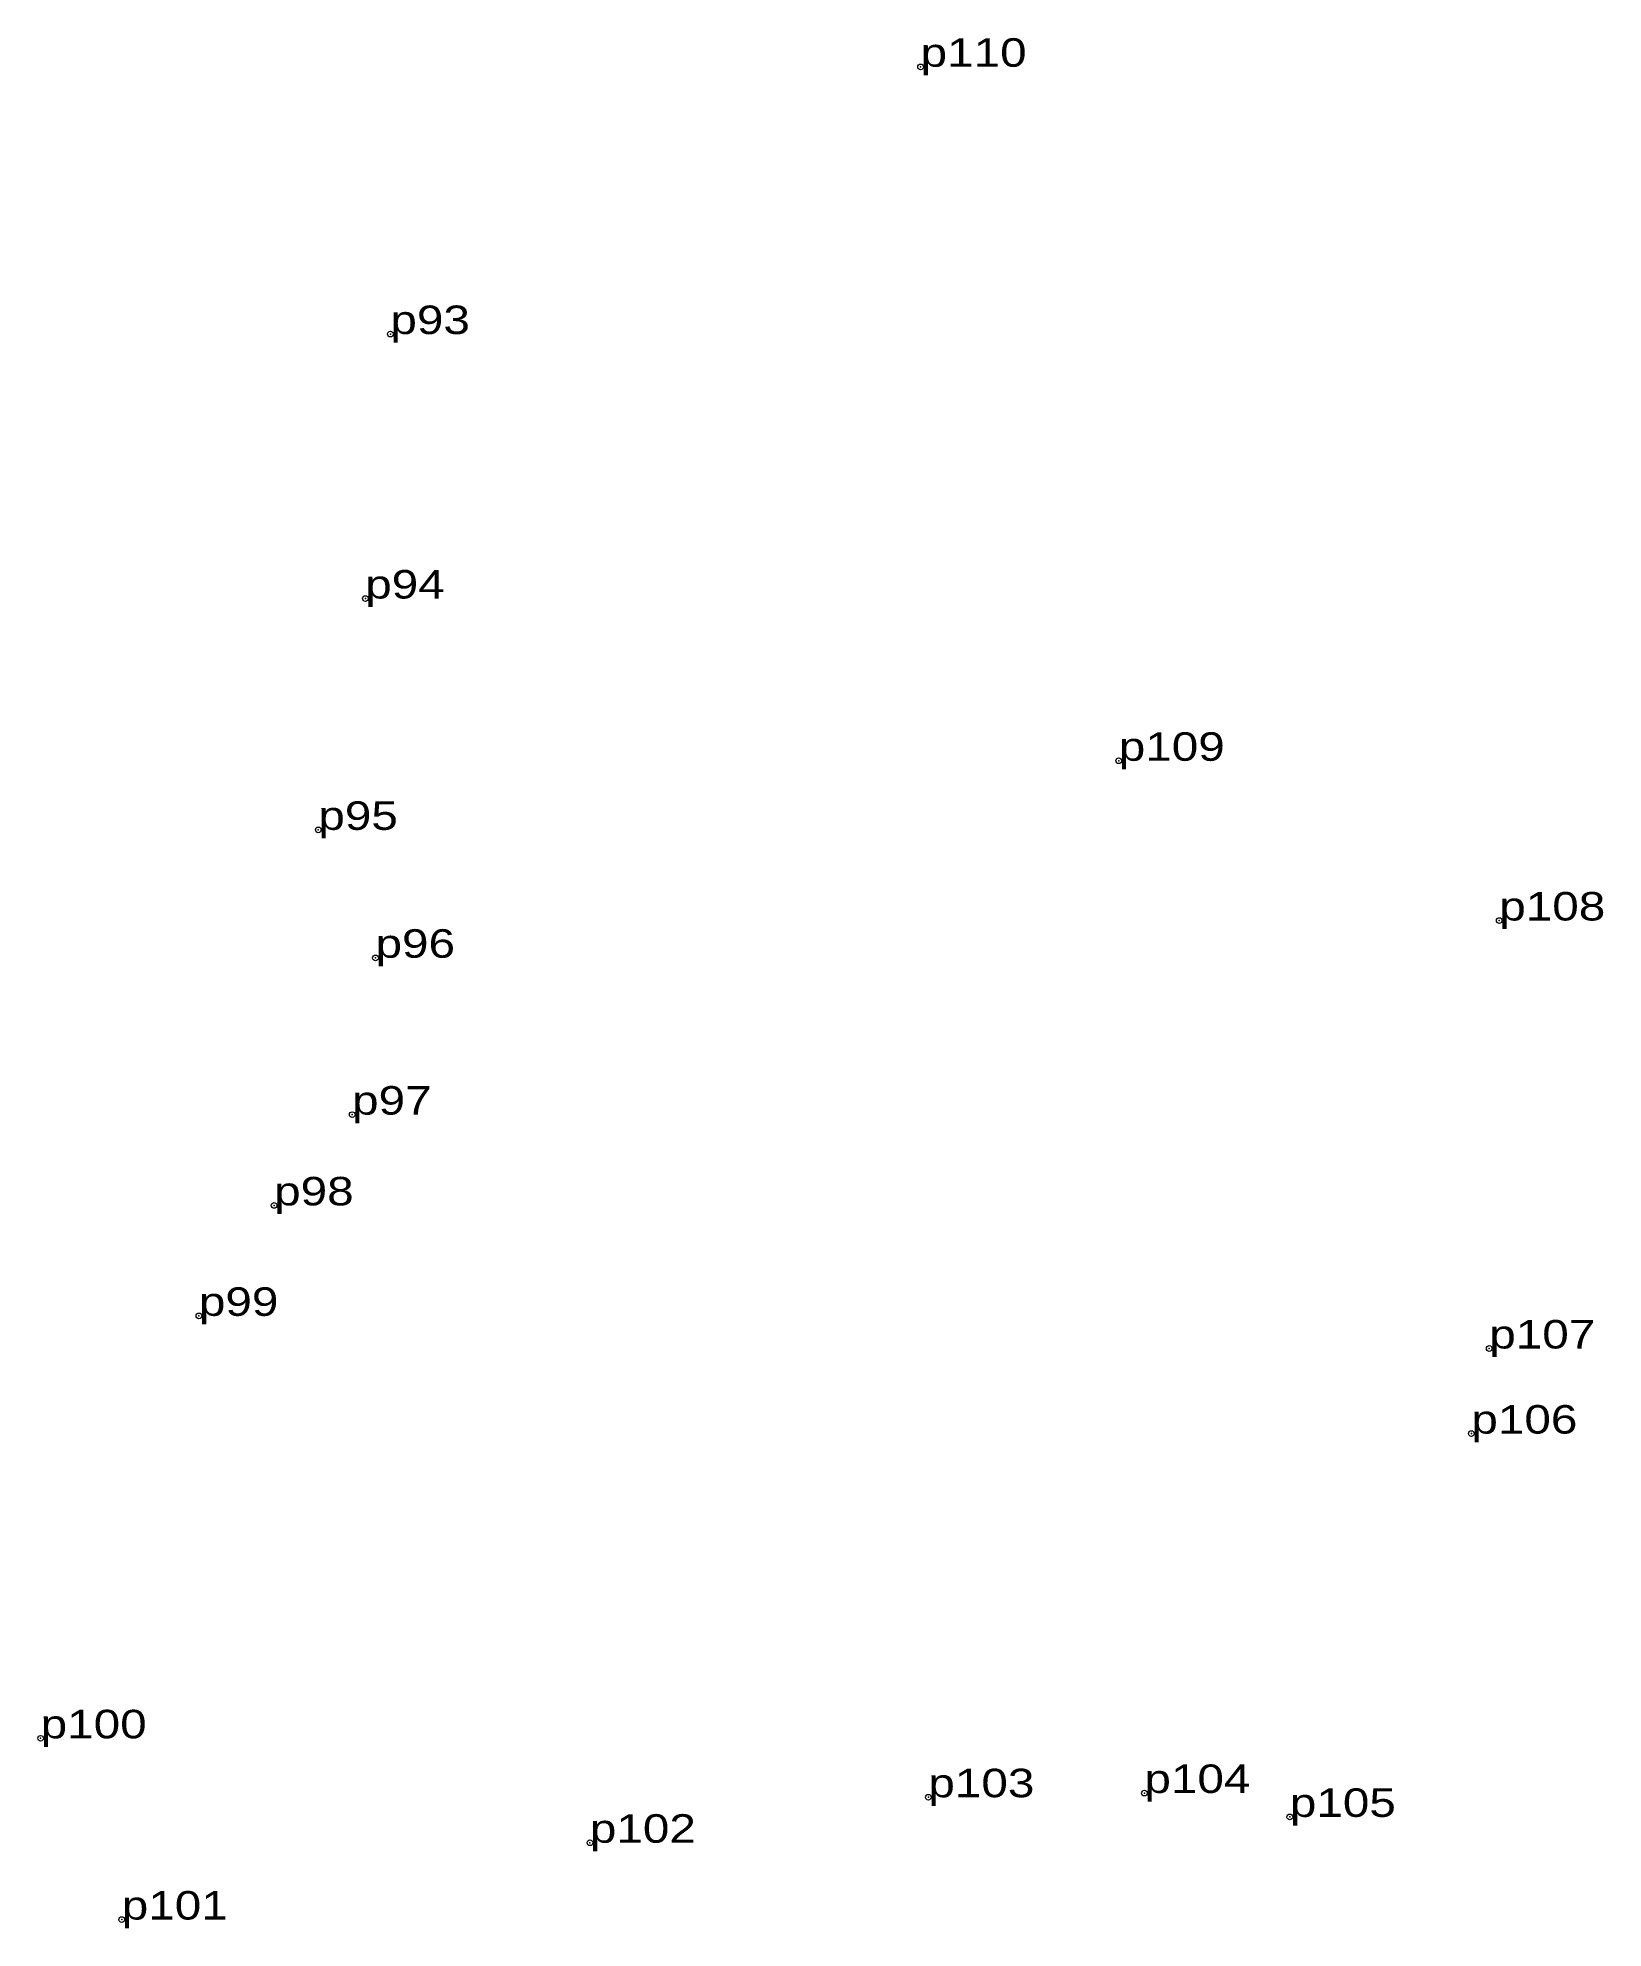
# Model space of a CAD drawing. Header units: metres. Extents: x 536275 to 560205, y 1827744 to 1849981.
# Drawn here: x 546885.2 to 546984.1, y 1837679 to 1837798.3 of the extents above; entities that cross this region are included whole.
import ezdxf

# ---------------------------------------------------------------- set-up
doc = ezdxf.new("R2010")
doc.units = ezdxf.units.M
doc.header["$LTSCALE"] = 0.72
doc.header["$PDMODE"] = 32
doc.header["$PDSIZE"] = 0.36
doc.layers.add('12', color=7, linetype='Continuous')
doc.layers.add('7', color=7, linetype='Continuous', lineweight=13)

msp = doc.modelspace()

# ---------------------------------------------------------------- texts
at = {"layer": '12', "width": 1.25}
for s, p in [('p110', (546940.96, 1837796.47)), ('p93', (546907.49, 1837779.6)), ('p94', (546905.9, 1837762.91)), ('p109', (546953.47, 1837752.67)), ('p95', (546902.94, 1837748.31)), ('p108', (546977.49, 1837742.59)), ('p96', (546906.55, 1837740.24)), ('p97', (546905.07, 1837730.34)), ('p98', (546900.15, 1837724.61)), ('p99', (546895.4, 1837717.64)), ('p107', (546976.86, 1837715.58)), ('p106', (546975.73, 1837710.21)), ('p100', (546885.41, 1837690.98)), ('p103', (546941.45, 1837687.26)), ('p104', (546955.09, 1837687.53)), ('p105', (546964.27, 1837686.02)), ('p102', (546920.08, 1837684.39)), ('p101', (546890.53, 1837679.54))]:
    msp.add_text(s, height=1.8, dxfattribs=at).set_placement(p)

# ---------------------------------------------------------------- linework, layer by layer
at = {"layer": '7'}
for p in [(546940.96, 1837796.46), (546907.49, 1837779.6), (546905.91, 1837762.91), (546953.47, 1837752.67), (546902.94, 1837748.31), (546977.49, 1837742.59), (546906.55, 1837740.23), (546905.08, 1837730.34), (546900.15, 1837724.61), (546895.4, 1837717.64), (546976.86, 1837715.58), (546975.73, 1837710.21), (546885.41, 1837690.98), (546955.09, 1837687.52), (546941.45, 1837687.26), (546964.27, 1837686.02), (546920.09, 1837684.39), (546890.53, 1837679.54)]:
    msp.add_point(p, dxfattribs=at)

msp.set_redraw_order([(e.dxf.handle, doc.entitydb.next_handle()) for e in msp.query("TEXT MTEXT ATTDEF DIMENSION ARC_DIMENSION")])  # texts and dimensions are drawn at this point

doc.saveas('drawing.dxf')
